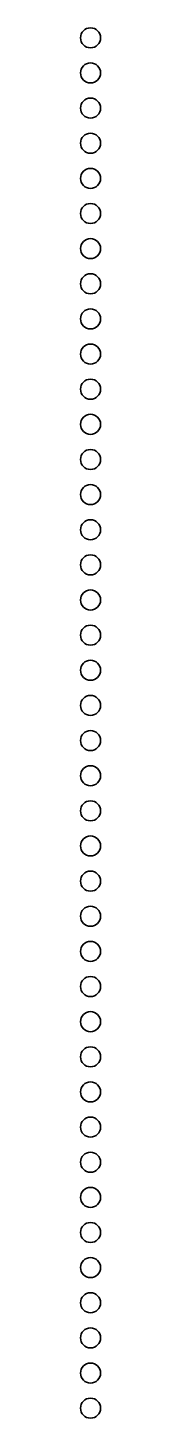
# Model space of a CAD drawing. Header units: millimetres. Extents: x -1659045 to -1497887, y -2983280 to -2858614.
# Drawn here: x -1571901 to -1571301, y -2930534 to -2888869 of the extents above; entities that cross this region are included whole.
import ezdxf

# ---------------------------------------------------------------- set-up
doc = ezdxf.new("R2010")
doc.units = ezdxf.units.MM
doc.header["$MEASUREMENT"] = 0
doc.layers.add('0_Pen_No__6', color=5, linetype='Continuous', lineweight=35)

msp = doc.modelspace()

# ---------------------------------------------------------------- linework, layer by layer
at = {"layer": '0_Pen_No__6', "color": 5, "linetype": 'Continuous', "lineweight": 35}
for centre in [(-1571601, -2889169), (-1571601, -2890222), (-1571601, -2891275), (-1571601, -2892328), (-1571601, -2893381), (-1571601, -2894434), (-1571601, -2895487), (-1571601, -2896540), (-1571601, -2897593), (-1571601, -2898646), (-1571601, -2899699), (-1571601, -2900752), (-1571601, -2901805), (-1571601, -2902858), (-1571601, -2903911), (-1571601, -2904963), (-1571601, -2906016), (-1571601, -2907069), (-1571601, -2908122), (-1571601, -2909175), (-1571601, -2910228), (-1571601, -2911281), (-1571601, -2912334), (-1571601, -2913387), (-1571601, -2914440), (-1571601, -2915493), (-1571601, -2916546), (-1571601, -2917599), (-1571601, -2918652), (-1571601, -2919705), (-1571601, -2920758), (-1571601, -2921811), (-1571601, -2922864), (-1571601, -2923917), (-1571601, -2924970), (-1571601, -2926022), (-1571601, -2927075), (-1571601, -2928128), (-1571601, -2929181), (-1571601, -2930234)]:
    msp.add_circle(centre, 300, dxfattribs=at)

doc.saveas('drawing.dxf')
